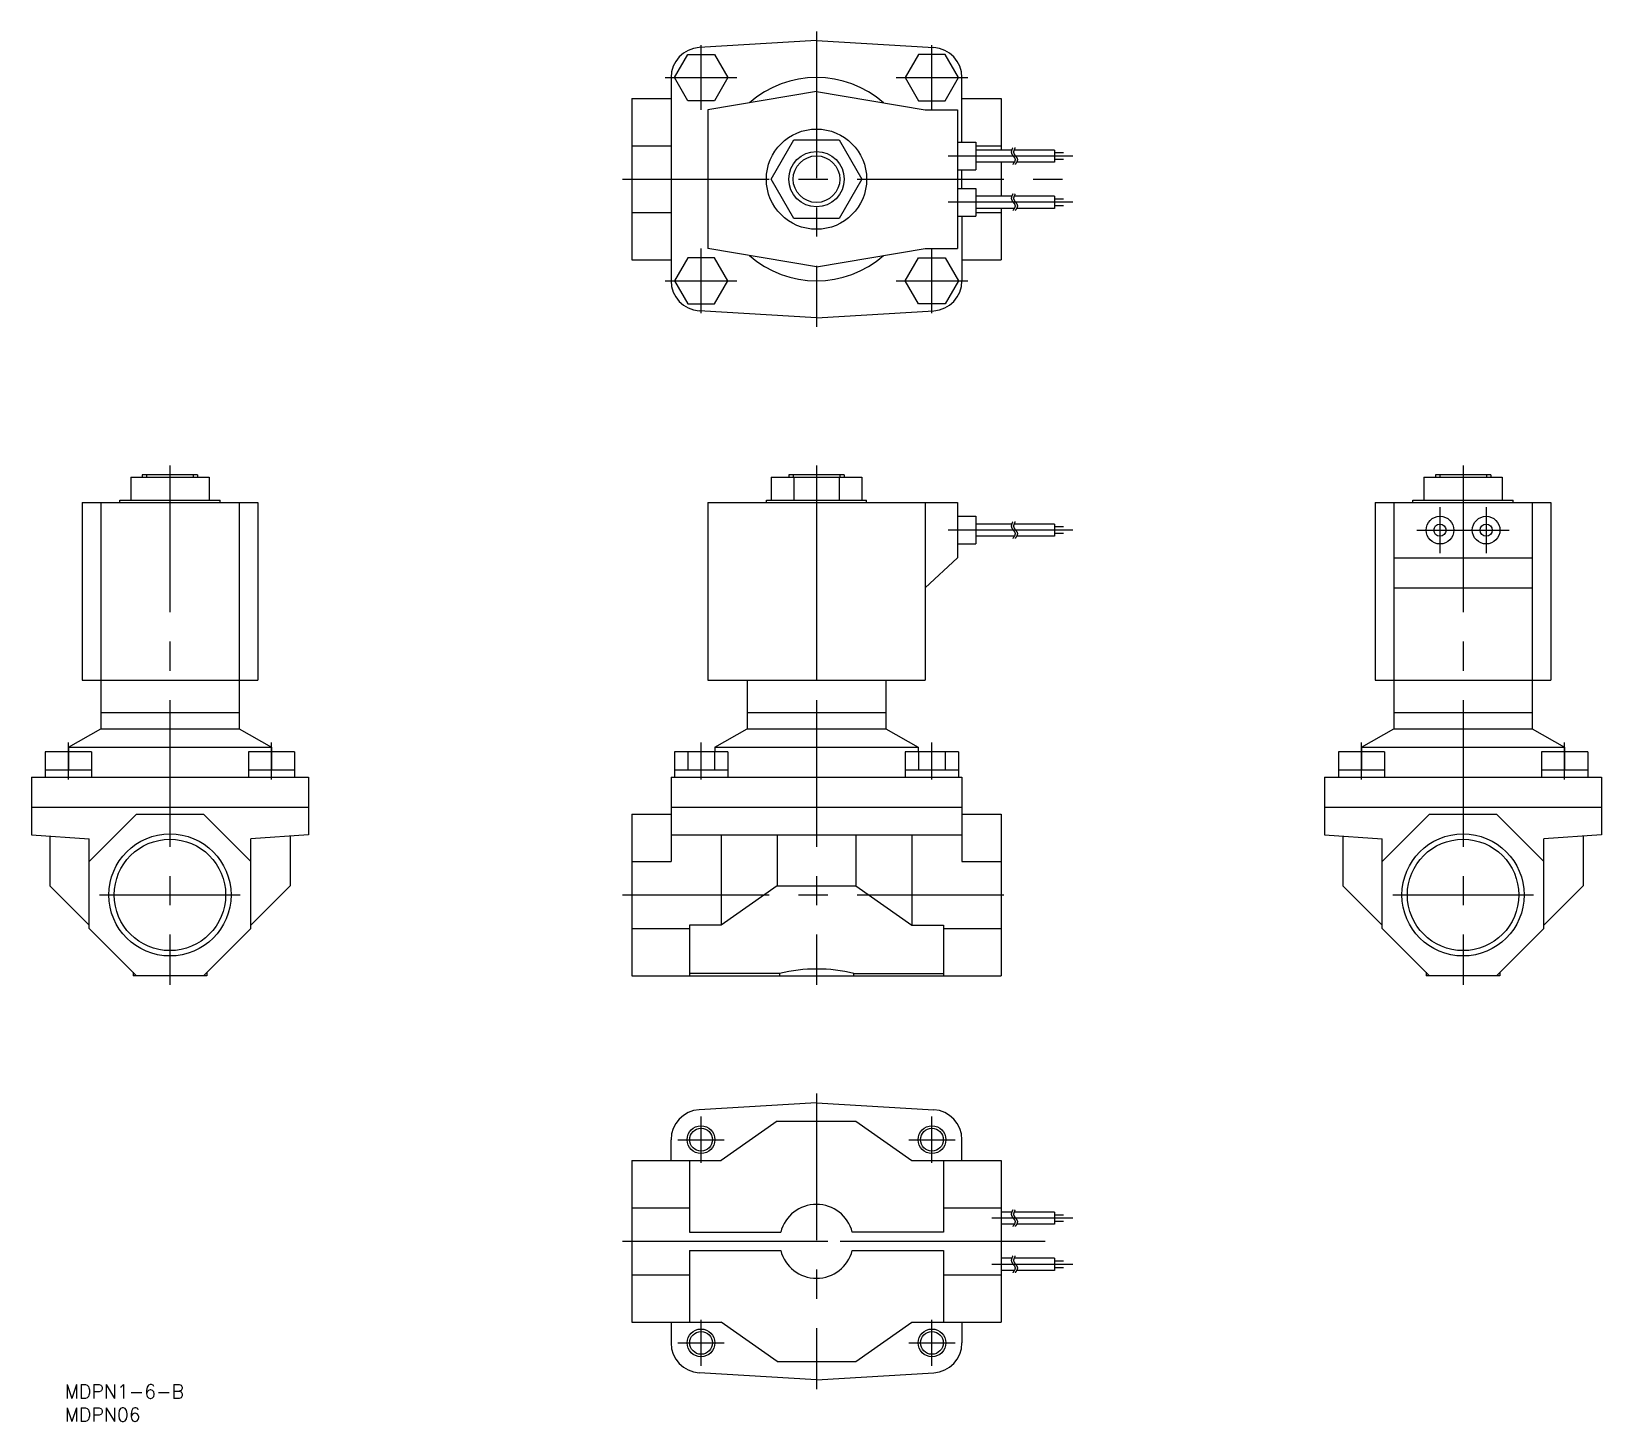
# Model space of a CAD drawing. Extents: x -310 to 30, y -114 to 187.
import ezdxf

# ---------------------------------------------------------------- set-up
doc = ezdxf.new("R2010")
doc.units = 0
doc.linetypes.add('CENTER', pattern=[50.8, 31.75, -6.35, 6.35, -6.35])
doc.layers.get('0').update_dxf_attribs({"linetype": 'CONTINUOUS'})
doc.layers.add('CENTER', color=1, linetype='CONTINUOUS')
doc.styles.get("Standard").update_dxf_attribs({"font": 'txt.shx', "height": 3, "bigfont": 'bigfont.shx'})

# ---------------------------------------------------------------- blocks, each defined once
blk = doc.blocks.new('*U2')
at = {"color": 7, "linetype": 'CONTINUOUS'}
blk.add_text('MDPN06', height=3, dxfattribs=at).set_placement((-302.8, -114.05))
blk = doc.blocks.new('*U3')
at = {"color": 7, "linetype": 'CONTINUOUS'}
blk.add_text('MDPN1-6-B', height=3, dxfattribs=at).set_placement((-302.8, -109.05))

msp = doc.modelspace()

# ---------------------------------------------------------------- linework, layer by layer
at = {"color": 7, "linetype": 'CONTINUOUS'}
for p, q in [((-140, 185), (-165.39, 183.49)), ((-140, 185), (-114.61, 183.49)), ((-170.77, 177), (-167.89, 182)), ((-167.89, 182), (-162.11, 182)), ((-162.11, 182), (-159.23, 177)), ((-117.89, 182), (-120.77, 177)), ((-112.11, 182), (-117.89, 182)), ((-109.23, 177), (-112.11, 182)), ((-171.5, 177), (-171.5, 133)), ((-167.89, 172), (-170.77, 177)), ((-159.23, 177), (-162.11, 172)), ((-120.77, 177), (-117.89, 172)), ((-112.11, 172), (-109.23, 177)), ((-108.5, 163), (-108.5, 177)), ((-140, 174), (-163.5, 170)), ((-140, 174), (-116.5, 170)), ((-180, 172.5), (-180, 137.5)), ((-180, 172.5), (-171.5, 172.5)), ((-162.11, 172), (-167.89, 172)), ((-163.5, 170), (-163.5, 140)), ((-117.89, 172), (-112.11, 172)), ((-116.5, 170), (-109.5, 170)), ((-109.5, 170), (-109.5, 140)), ((-108.5, 172.5), (-100, 172.5)), ((-100, 172.5), (-100, 161.31)), ((-149.81, 155), (-144.91, 163.5)), ((-144.91, 163.5), (-135.09, 163.5)), ((-135.09, 163.5), (-130.19, 155)), ((-180, 162.25), (-171.5, 162.25)), ((-109.5, 163), (-105.5, 163)), ((-105.5, 163), (-105.5, 157)), ((-105.5, 162.25), (-100, 162.25)), ((-97.73, 161.31), (-105.5, 161.31)), ((-88.5, 161.31), (-97.23, 161.31)), ((-88.5, 161.31), (-88.5, 158.68)), ((-88.5, 160.75), (-86.5, 160.75)), ((-109.5, 157), (-105.5, 157)), ((-108.5, 153), (-108.5, 157)), ((-97.17, 158.68), (-105.5, 158.68)), ((-100, 158.68), (-100, 151.31)), ((-88.5, 158.68), (-96.67, 158.68)), ((-86.5, 159.25), (-88.5, 159.25)), ((-144.91, 146.5), (-149.81, 155)), ((-130.19, 155), (-135.09, 146.5)), ((-109.5, 153), (-105.5, 153)), ((-105.5, 153), (-105.5, 147)), ((-97.73, 151.31), (-105.5, 151.31)), ((-88.5, 151.31), (-97.23, 151.31)), ((-88.5, 151.31), (-88.5, 148.68)), ((-88.5, 150.75), (-86.5, 150.75)), ((-180, 147.75), (-171.5, 147.75)), ((-135.09, 146.5), (-144.91, 146.5)), ((-109.5, 147), (-105.5, 147)), ((-108.5, 147), (-108.5, 133)), ((-97.17, 148.68), (-105.5, 148.68)), ((-105.5, 147.75), (-100, 147.75)), ((-100, 148.68), (-100, 137.5)), ((-88.5, 148.68), (-96.67, 148.68)), ((-86.5, 149.25), (-88.5, 149.25)), ((-140, 136), (-163.5, 140)), ((-140, 136), (-116.5, 140)), ((-116.5, 140), (-109.5, 140)), ((-180, 137.5), (-171.5, 137.5)), ((-167.89, 138), (-170.77, 133)), ((-162.11, 138), (-167.89, 138)), ((-159.23, 133), (-162.11, 138)), ((-120.77, 133), (-117.89, 138)), ((-117.89, 138), (-112.11, 138)), ((-112.11, 138), (-109.23, 133)), ((-108.5, 137.5), (-100, 137.5)), ((-170.77, 133), (-167.89, 128)), ((-162.11, 128), (-159.23, 133)), ((-117.89, 128), (-120.77, 133)), ((-109.23, 133), (-112.11, 128)), ((-167.89, 128), (-162.11, 128)), ((-140, 125), (-165.39, 126.51)), ((-140, 125), (-114.61, 126.51)), ((-112.11, 128), (-117.89, 128)), ((-288.5, 90.5), (-271.5, 90.5)), ((-288.5, 90.5), (-288.5, 85.5)), ((-274, 91), (-286, 91)), ((-286, 91), (-286, 90.5)), ((-280, 90.5), (-280, 85.5)), ((-274, 91), (-274, 90.5)), ((-271.5, 90.5), (-271.5, 85.5)), ((-149.81, 90.5), (-130.19, 90.5)), ((-149.81, 90.5), (-149.81, 85.5)), ((-134, 91), (-146, 91)), ((-146, 91), (-146, 90.5)), ((-144.91, 90.5), (-144.91, 85.5)), ((-135.09, 90.5), (-135.09, 85.5)), ((-134, 91), (-134, 90.5)), ((-130.19, 90.5), (-130.19, 85.5)), ((-8.5, 90.5), (8.5, 90.5)), ((-8.5, 90.5), (-8.5, 85.5)), ((6, 91), (-6, 91)), ((-6, 91), (-6, 90.5)), ((0, 90.5), (0, 85.5)), ((6, 91), (6, 90.5)), ((8.5, 90.5), (8.5, 85.5)), ((-299, 85), (-299, 46.5)), ((-299, 85), (-261, 85)), ((-295, 85), (-295, 46.5)), ((-290.85, 85.5), (-269.15, 85.5)), ((-290.85, 85), (-290.85, 85.5)), ((-269.15, 85), (-269.15, 85.5)), ((-265, 85), (-265, 46.5)), ((-261, 85), (-261, 46.5)), ((-163.5, 85), (-109.5, 85)), ((-163.5, 85), (-163.5, 46.5)), ((-150.85, 85.5), (-129.15, 85.5)), ((-150.85, 85), (-150.85, 85.5)), ((-140, 85), (-140, 46.5)), ((-129.15, 85), (-129.15, 85.5)), ((-116.5, 85), (-116.5, 46.5)), ((-109.5, 85), (-109.5, 73)), ((-19, 85), (-19, 46.5)), ((-19, 85), (19, 85)), ((-15, 85), (-15, 46.5)), ((-10.85, 85.5), (10.85, 85.5)), ((-10.85, 85), (-10.85, 85.5)), ((10.85, 85), (10.85, 85.5)), ((15, 85), (15, 46.5)), ((19, 85), (19, 46.5)), ((-109.5, 82), (-105.5, 82)), ((-105.5, 82), (-105.5, 76)), ((-97.73, 80.31), (-105.5, 80.31)), ((-88.5, 80.31), (-97.23, 80.31)), ((-88.5, 80.31), (-88.5, 77.68)), ((-88.5, 79.75), (-86.5, 79.75)), ((-86.5, 78.25), (-88.5, 78.25)), ((-109.5, 76), (-105.5, 76)), ((-97.17, 77.68), (-105.5, 77.68)), ((-88.5, 77.68), (-96.67, 77.68)), ((-109.5, 73), (-116.5, 66.5)), ((-15, 73), (15, 73)), ((-15, 66.5), (15, 66.5)), ((-299, 46.5), (-261, 46.5)), ((-295, 46.5), (-295, 36)), ((-265, 46.5), (-265, 36)), ((-163.5, 46.5), (-116.5, 46.5)), ((-155, 46.5), (-155, 36)), ((-125, 46.5), (-125, 36)), ((-19, 46.5), (19, 46.5)), ((-15, 46.5), (-15, 36)), ((15, 46.5), (15, 36)), ((-295, 39.5), (-265, 39.5)), ((-155, 39.5), (-125, 39.5)), ((-15, 39.5), (15, 39.5)), ((-302, 32), (-295, 36)), ((-295, 36), (-265, 36)), ((-265, 36), (-258, 32)), ((-162, 32), (-155, 36)), ((-155, 36), (-125, 36)), ((-125, 36), (-118, 32)), ((-22, 32), (-15, 36)), ((-15, 36), (15, 36)), ((15, 36), (22, 32)), ((-297, 31), (-307, 31)), ((-307, 31), (-307, 25.5)), ((-302, 32), (-258, 32)), ((-302, 32), (-302, 31)), ((-302, 31), (-302, 27)), ((-297, 31), (-297, 25.5)), ((-253, 31), (-263, 31)), ((-263, 31), (-263, 25.5)), ((-258, 32), (-258, 31)), ((-258, 31), (-258, 27)), ((-253, 31), (-253, 25.5)), ((-159.23, 31), (-170.77, 31)), ((-170.77, 31), (-170.77, 25.5)), ((-167.89, 31), (-167.89, 27)), ((-162.11, 31), (-162.11, 27)), ((-162, 32), (-118, 32)), ((-162, 32), (-162, 31)), ((-159.23, 31), (-159.23, 25.5)), ((-109.23, 31), (-120.77, 31)), ((-120.77, 31), (-120.77, 25.5)), ((-118, 32), (-118, 31)), ((-117.89, 31), (-117.89, 27)), ((-112.11, 31), (-112.11, 27)), ((-109.23, 31), (-109.23, 25.5)), ((-17, 31), (-27, 31)), ((-27, 31), (-27, 25.5)), ((-22, 32), (22, 32)), ((-22, 32), (-22, 31)), ((-22, 31), (-22, 27)), ((-17, 31), (-17, 25.5)), ((27, 31), (17, 31)), ((17, 31), (17, 25.5)), ((22, 32), (22, 31)), ((22, 31), (22, 27)), ((27, 31), (27, 25.5)), ((-310, 25.5), (-250, 25.5)), ((-310, 25.5), (-310, 13)), ((-297, 27), (-307, 27)), ((-253, 27), (-263, 27)), ((-250, 25.5), (-250, 13)), ((-171.5, 25.5), (-108.5, 25.5)), ((-171.5, 25.5), (-171.5, 7.25)), ((-159.23, 27), (-170.77, 27)), ((-109.23, 27), (-120.77, 27)), ((-108.5, 25.5), (-108.5, 7.25)), ((-30, 25.5), (30, 25.5)), ((-30, 25.5), (-30, 13)), ((-17, 27), (-27, 27)), ((27, 27), (17, 27)), ((30, 25.5), (30, 13)), ((-310, 19), (-250, 19)), ((-297.5, 7.25), (-287.25, 17.5)), ((-287.25, 17.5), (-272.75, 17.5)), ((-272.75, 17.5), (-262.5, 7.25)), ((-180, 17.5), (-180, -17.5)), ((-180, 17.5), (-171.5, 17.5)), ((-171.5, 19), (-108.5, 19)), ((-108.5, 17.5), (-100, 17.5)), ((-100, 17.5), (-100, -17.5)), ((-30, 19), (30, 19)), ((-17.5, 7.25), (-7.25, 17.5)), ((-7.25, 17.5), (7.25, 17.5)), ((7.25, 17.5), (17.5, 7.25)), ((-310, 13), (-297.5, 12.13)), ((-306, 12.72), (-306, 1.96)), ((-297.5, -7.25), (-297.5, 12.13)), ((-250, 13), (-262.5, 12.13)), ((-262.5, -7.25), (-262.5, 12.13)), ((-254, 12.72), (-254, 1.96)), ((-171.5, 13), (-108.5, 13)), ((-160.64, 13), (-160.64, -6.54)), ((-148.5, 13), (-148.5, 1.96)), ((-131.5, 13), (-131.5, 1.96)), ((-119.36, 13), (-119.36, -6.54)), ((-30, 13), (-17.5, 12.13)), ((-26, 12.72), (-26, 1.96)), ((-17.5, -7.25), (-17.5, 12.13)), ((30, 13), (17.5, 12.13)), ((17.5, -7.25), (17.5, 12.13)), ((26, 12.72), (26, 1.96)), ((-180, 7.25), (-171.5, 7.25)), ((-108.5, 7.25), (-100, 7.25)), ((-297.5, -6.54), (-306, 1.96)), ((-262.5, -6.54), (-254, 1.96)), ((-148.5, 1.96), (-160.64, -6.54)), ((-148.5, 1.96), (-131.5, 1.96)), ((-131.5, 1.96), (-119.36, -6.54)), ((-17.5, -6.54), (-26, 1.96)), ((17.5, -6.54), (26, 1.96)), ((-160.64, -6.54), (-167.5, -6.54)), ((-167.5, -6.54), (-167.5, -17.5)), ((-119.36, -6.54), (-112.5, -6.54)), ((-112.5, -6.54), (-112.5, -17.5)), ((-287.25, -17.5), (-297.5, -7.25)), ((-262.5, -7.25), (-272.75, -17.5)), ((-180, -7.25), (-167.5, -7.25)), ((-112.5, -7.25), (-100, -7.25)), ((-7.25, -17.5), (-17.5, -7.25)), ((17.5, -7.25), (7.25, -17.5)), ((-288, -16.75), (-288, -17.5)), ((-272, -16.75), (-272, -17.5)), ((-148, -17), (-167.5, -17)), ((-148, -17), (-148, -17.5)), ((-132, -17), (-112.5, -17)), ((-132, -17), (-132, -17.5)), ((-8, -16.75), (-8, -17.5)), ((8, -16.75), (8, -17.5)), ((-272, -17.5), (-288, -17.5)), ((-180, -17.5), (-100, -17.5)), ((8, -17.5), (-8, -17.5)), ((-140, -45), (-165.39, -46.51)), ((-140, -45), (-114.61, -46.51)), ((-148.5, -49), (-160.64, -57.5)), ((-148.5, -49), (-131.5, -49)), ((-131.5, -49), (-119.36, -57.5)), ((-171.5, -57.5), (-171.5, -53)), ((-108.5, -57.5), (-108.5, -53)), ((-180, -57.5), (-160.64, -57.5)), ((-180, -57.5), (-180, -92.5)), ((-167.5, -57.5), (-167.5, -73)), ((-119.36, -57.5), (-100, -57.5)), ((-112.5, -57.5), (-112.5, -73)), ((-100, -57.5), (-100, -92.5)), ((-180, -67.75), (-167.5, -67.75)), ((-112.5, -67.75), (-100, -67.75)), ((-97.73, -68.69), (-100, -68.69)), ((-97.17, -71.31), (-100, -71.31)), ((-88.5, -68.69), (-97.23, -68.69)), ((-88.5, -71.31), (-96.67, -71.31)), ((-88.5, -68.69), (-88.5, -71.31)), ((-88.5, -69.25), (-86.5, -69.25)), ((-86.5, -70.75), (-88.5, -70.75)), ((-167.5, -73), (-147.75, -73)), ((-112.5, -73), (-132.25, -73)), ((-167.5, -77), (-147.75, -77)), ((-167.5, -77), (-167.5, -92.5)), ((-132.25, -77), (-112.5, -77)), ((-112.5, -77), (-112.5, -92.5)), ((-97.73, -78.69), (-100, -78.69)), ((-97.17, -81.31), (-100, -81.31)), ((-88.5, -78.69), (-97.23, -78.69)), ((-88.5, -81.31), (-96.67, -81.31)), ((-88.5, -78.69), (-88.5, -81.31)), ((-88.5, -79.25), (-86.5, -79.25)), ((-86.5, -80.75), (-88.5, -80.75)), ((-180, -82.25), (-167.5, -82.25)), ((-112.5, -82.25), (-100, -82.25)), ((-180, -92.5), (-160.64, -92.5)), ((-171.5, -92.5), (-171.5, -97)), ((-148.5, -101), (-160.64, -92.5)), ((-131.5, -101), (-119.36, -92.5)), ((-119.36, -92.5), (-100, -92.5)), ((-108.5, -92.5), (-108.5, -97)), ((-148.5, -101), (-131.5, -101)), ((-140, -105), (-165.39, -103.49)), ((-140, -105), (-114.61, -103.49))]:
    msp.add_line(p, q, dxfattribs=at)
at = {"color": 3, "linetype": 'CONTINUOUS'}
for p, q in [((-285.05, 91), (-285.05, 90.5)), ((-274.95, 91), (-274.95, 90.5)), ((-145.05, 91), (-145.05, 90.5)), ((-134.95, 91), (-134.95, 90.5)), ((-5.05, 91), (-5.05, 90.5)), ((5.05, 91), (5.05, 90.5))]:
    msp.add_line(p, q, dxfattribs=at)
at = {"color": 3}
for points in [[(-97.5, 161.81, 0), (-97.51, 161.79, 0), (-97.52, 161.77, 0), (-97.53, 161.75, 0), (-97.54, 161.73, 0), (-97.55, 161.71, 0), (-97.56, 161.69, 0), (-97.57, 161.67, 0), (-97.58, 161.65, 0), (-97.59, 161.63, 0), (-97.6, 161.61, 0), (-97.61, 161.59, 0), (-97.62, 161.57, 0), (-97.63, 161.55, 0), (-97.64, 161.53, 0), (-97.65, 161.5, 0), (-97.66, 161.49, 0), (-97.67, 161.46, 0), (-97.68, 161.44, 0), (-97.68, 161.42, 0), (-97.69, 161.4, 0), (-97.7, 161.38, 0), (-97.71, 161.36, 0), (-97.72, 161.34, 0), (-97.72, 161.32, 0), (-97.73, 161.3, 0), (-97.74, 161.28, 0), (-97.75, 161.26, 0), (-97.75, 161.24, 0), (-97.76, 161.22, 0), (-97.77, 161.2, 0), (-97.77, 161.18, 0), (-97.78, 161.16, 0), (-97.78, 161.14, 0), (-97.79, 161.12, 0), (-97.79, 161.1, 0), (-97.8, 161.08, 0), (-97.8, 161.06, 0), (-97.8, 161.04, 0), (-97.81, 161.02, 0), (-97.81, 161, 0), (-97.81, 160.98, 0), (-97.82, 160.96, 0), (-97.82, 160.94, 0), (-97.82, 160.92, 0), (-97.82, 160.9, 0), (-97.82, 160.88, 0), (-97.82, 160.86, 0), (-97.82, 160.84, 0), (-97.82, 160.82, 0), (-97.82, 160.8, 0), (-97.82, 160.78, 0), (-97.81, 160.76, 0), (-97.81, 160.75, 0), (-97.81, 160.72, 0), (-97.81, 160.71, 0), (-97.8, 160.69, 0), (-97.8, 160.67, 0), (-97.79, 160.65, 0), (-97.79, 160.63, 0), (-97.78, 160.61, 0), (-97.77, 160.59, 0), (-97.77, 160.57, 0), (-97.76, 160.56, 0), (-97.75, 160.54, 0), (-97.74, 160.52, 0), (-97.73, 160.5, 0), (-97.72, 160.48, 0), (-97.72, 160.46, 0), (-97.71, 160.44, 0), (-97.7, 160.43, 0), (-97.69, 160.41, 0), (-97.67, 160.39, 0), (-97.66, 160.37, 0), (-97.65, 160.35, 0), (-97.64, 160.34, 0), (-97.63, 160.32, 0), (-97.62, 160.3, 0), (-97.6, 160.28, 0), (-97.59, 160.26, 0), (-97.58, 160.24, 0), (-97.57, 160.23, 0), (-97.55, 160.21, 0), (-97.54, 160.19, 0), (-97.53, 160.17, 0), (-97.51, 160.16, 0), (-97.5, 160.14, 0), (-97.49, 160.12, 0), (-97.47, 160.1, 0), (-97.46, 160.08, 0), (-97.45, 160.07, 0), (-97.43, 160.05, 0), (-97.42, 160.03, 0), (-97.4, 160.01, 0), (-97.39, 160, 0), (-97.38, 159.98, 0), (-97.36, 159.96, 0), (-97.35, 159.94, 0), (-97.33, 159.92, 0), (-97.32, 159.91, 0), (-97.31, 159.89, 0), (-97.29, 159.87, 0), (-97.28, 159.85, 0), (-97.27, 159.84, 0), (-97.25, 159.82, 0), (-97.24, 159.8, 0), (-97.23, 159.78, 0), (-97.22, 159.76, 0), (-97.2, 159.75, 0), (-97.19, 159.73, 0), (-97.18, 159.71, 0), (-97.17, 159.69, 0), (-97.16, 159.68, 0), (-97.15, 159.66, 0), (-97.14, 159.64, 0), (-97.13, 159.62, 0), (-97.12, 159.6, 0), (-97.11, 159.59, 0), (-97.1, 159.57, 0), (-97.09, 159.55, 0), (-97.08, 159.53, 0), (-97.07, 159.51, 0), (-97.06, 159.5, 0), (-97.06, 159.48, 0), (-97.05, 159.46, 0), (-97.04, 159.44, 0), (-97.04, 159.42, 0), (-97.03, 159.41, 0), (-97.03, 159.39, 0), (-97.02, 159.37, 0), (-97.02, 159.35, 0), (-97.01, 159.33, 0), (-97.01, 159.31, 0), (-97.01, 159.3, 0), (-97.01, 159.28, 0), (-97, 159.26, 0), (-97, 159.24, 0), (-97, 159.22, 0), (-97, 159.2, 0), (-97, 159.19, 0), (-97.01, 159.17, 0), (-97.01, 159.15, 0), (-97.01, 159.13, 0), (-97.01, 159.11, 0), (-97.02, 159.09, 0), (-97.02, 159.07, 0), (-97.02, 159.05, 0), (-97.03, 159.03, 0), (-97.03, 159.02, 0), (-97.04, 159, 0), (-97.04, 158.98, 0), (-97.05, 158.96, 0), (-97.06, 158.94, 0), (-97.06, 158.92, 0), (-97.07, 158.9, 0), (-97.08, 158.88, 0), (-97.08, 158.86, 0), (-97.09, 158.84, 0), (-97.1, 158.83, 0), (-97.11, 158.81, 0), (-97.12, 158.79, 0), (-97.13, 158.77, 0), (-97.14, 158.75, 0), (-97.15, 158.73, 0), (-97.16, 158.71, 0), (-97.17, 158.69, 0), (-97.18, 158.67, 0), (-97.19, 158.65, 0), (-97.2, 158.63, 0), (-97.21, 158.61, 0), (-97.22, 158.59, 0), (-97.24, 158.57, 0), (-97.25, 158.56, 0), (-97.26, 158.54, 0), (-97.27, 158.52, 0), (-97.29, 158.5, 0), (-97.3, 158.48, 0), (-97.31, 158.46, 0), (-97.32, 158.44, 0), (-97.34, 158.42, 0), (-97.35, 158.4, 0), (-97.36, 158.38, 0), (-97.38, 158.36, 0), (-97.39, 158.34, 0), (-97.4, 158.32, 0), (-97.42, 158.3, 0), (-97.43, 158.28, 0), (-97.44, 158.26, 0), (-97.46, 158.24, 0), (-97.47, 158.22, 0), (-97.49, 158.21, 0), (-97.5, 158.19, 0)], [(-97, 161.81, 0), (-97.01, 161.79, 0), (-97.02, 161.77, 0), (-97.03, 161.75, 0), (-97.04, 161.73, 0), (-97.05, 161.71, 0), (-97.06, 161.69, 0), (-97.07, 161.67, 0), (-97.08, 161.65, 0), (-97.09, 161.63, 0), (-97.1, 161.61, 0), (-97.11, 161.59, 0), (-97.12, 161.57, 0), (-97.13, 161.55, 0), (-97.14, 161.53, 0), (-97.15, 161.5, 0), (-97.16, 161.49, 0), (-97.17, 161.46, 0), (-97.18, 161.44, 0), (-97.18, 161.42, 0), (-97.19, 161.4, 0), (-97.2, 161.38, 0), (-97.21, 161.36, 0), (-97.22, 161.34, 0), (-97.22, 161.32, 0), (-97.23, 161.3, 0), (-97.24, 161.28, 0), (-97.25, 161.26, 0), (-97.25, 161.24, 0), (-97.26, 161.22, 0), (-97.27, 161.2, 0), (-97.27, 161.18, 0), (-97.28, 161.16, 0), (-97.28, 161.14, 0), (-97.29, 161.12, 0), (-97.29, 161.1, 0), (-97.3, 161.08, 0), (-97.3, 161.06, 0), (-97.3, 161.04, 0), (-97.31, 161.02, 0), (-97.31, 161, 0), (-97.31, 160.98, 0), (-97.32, 160.96, 0), (-97.32, 160.94, 0), (-97.32, 160.92, 0), (-97.32, 160.9, 0), (-97.32, 160.88, 0), (-97.32, 160.86, 0), (-97.32, 160.84, 0), (-97.32, 160.82, 0), (-97.32, 160.8, 0), (-97.32, 160.78, 0), (-97.31, 160.76, 0), (-97.31, 160.75, 0), (-97.31, 160.72, 0), (-97.31, 160.71, 0), (-97.3, 160.69, 0), (-97.3, 160.67, 0), (-97.29, 160.65, 0), (-97.29, 160.63, 0), (-97.28, 160.61, 0), (-97.27, 160.59, 0), (-97.27, 160.57, 0), (-97.26, 160.56, 0), (-97.25, 160.54, 0), (-97.24, 160.52, 0), (-97.23, 160.5, 0), (-97.22, 160.48, 0), (-97.22, 160.46, 0), (-97.21, 160.44, 0), (-97.2, 160.43, 0), (-97.19, 160.41, 0), (-97.17, 160.39, 0), (-97.16, 160.37, 0), (-97.15, 160.35, 0), (-97.14, 160.34, 0), (-97.13, 160.32, 0), (-97.12, 160.3, 0), (-97.1, 160.28, 0), (-97.09, 160.26, 0), (-97.08, 160.24, 0), (-97.07, 160.23, 0), (-97.05, 160.21, 0), (-97.04, 160.19, 0), (-97.03, 160.17, 0), (-97.01, 160.16, 0), (-97, 160.14, 0), (-96.99, 160.12, 0), (-96.97, 160.1, 0), (-96.96, 160.08, 0), (-96.95, 160.07, 0), (-96.93, 160.05, 0), (-96.92, 160.03, 0), (-96.9, 160.01, 0), (-96.89, 160, 0), (-96.88, 159.98, 0), (-96.86, 159.96, 0), (-96.85, 159.94, 0), (-96.83, 159.92, 0), (-96.82, 159.91, 0), (-96.81, 159.89, 0), (-96.79, 159.87, 0), (-96.78, 159.85, 0), (-96.77, 159.84, 0), (-96.75, 159.82, 0), (-96.74, 159.8, 0), (-96.73, 159.78, 0), (-96.72, 159.76, 0), (-96.7, 159.75, 0), (-96.69, 159.73, 0), (-96.68, 159.71, 0), (-96.67, 159.69, 0), (-96.66, 159.68, 0), (-96.65, 159.66, 0), (-96.64, 159.64, 0), (-96.63, 159.62, 0), (-96.62, 159.6, 0), (-96.61, 159.59, 0), (-96.6, 159.57, 0), (-96.59, 159.55, 0), (-96.58, 159.53, 0), (-96.57, 159.51, 0), (-96.56, 159.5, 0), (-96.56, 159.48, 0), (-96.55, 159.46, 0), (-96.54, 159.44, 0), (-96.54, 159.42, 0), (-96.53, 159.41, 0), (-96.53, 159.39, 0), (-96.52, 159.37, 0), (-96.52, 159.35, 0), (-96.51, 159.33, 0), (-96.51, 159.31, 0), (-96.51, 159.3, 0), (-96.51, 159.28, 0), (-96.5, 159.26, 0), (-96.5, 159.24, 0), (-96.5, 159.22, 0), (-96.5, 159.2, 0), (-96.5, 159.19, 0), (-96.51, 159.17, 0), (-96.51, 159.15, 0), (-96.51, 159.13, 0), (-96.51, 159.11, 0), (-96.52, 159.09, 0), (-96.52, 159.07, 0), (-96.52, 159.05, 0), (-96.53, 159.03, 0), (-96.53, 159.02, 0), (-96.54, 159, 0), (-96.54, 158.98, 0), (-96.55, 158.96, 0), (-96.56, 158.94, 0), (-96.56, 158.92, 0), (-96.57, 158.9, 0), (-96.58, 158.88, 0), (-96.58, 158.86, 0), (-96.59, 158.84, 0), (-96.6, 158.83, 0), (-96.61, 158.81, 0), (-96.62, 158.79, 0), (-96.63, 158.77, 0), (-96.64, 158.75, 0), (-96.65, 158.73, 0), (-96.66, 158.71, 0), (-96.67, 158.69, 0), (-96.68, 158.67, 0), (-96.69, 158.65, 0), (-96.7, 158.63, 0), (-96.71, 158.61, 0), (-96.72, 158.59, 0), (-96.74, 158.57, 0), (-96.75, 158.56, 0), (-96.76, 158.54, 0), (-96.77, 158.52, 0), (-96.79, 158.5, 0), (-96.8, 158.48, 0), (-96.81, 158.46, 0), (-96.82, 158.44, 0), (-96.84, 158.42, 0), (-96.85, 158.4, 0), (-96.86, 158.38, 0), (-96.88, 158.36, 0), (-96.89, 158.34, 0), (-96.9, 158.32, 0), (-96.92, 158.3, 0), (-96.93, 158.28, 0), (-96.94, 158.26, 0), (-96.96, 158.24, 0), (-96.97, 158.22, 0), (-96.99, 158.21, 0), (-97, 158.19, 0)], [(-97.5, 151.81, 0), (-97.51, 151.79, 0), (-97.52, 151.77, 0), (-97.53, 151.75, 0), (-97.54, 151.73, 0), (-97.55, 151.71, 0), (-97.56, 151.69, 0), (-97.57, 151.67, 0), (-97.58, 151.65, 0), (-97.59, 151.63, 0), (-97.6, 151.61, 0), (-97.61, 151.59, 0), (-97.62, 151.57, 0), (-97.63, 151.55, 0), (-97.64, 151.53, 0), (-97.65, 151.5, 0), (-97.66, 151.49, 0), (-97.67, 151.46, 0), (-97.68, 151.44, 0), (-97.68, 151.42, 0), (-97.69, 151.4, 0), (-97.7, 151.38, 0), (-97.71, 151.36, 0), (-97.72, 151.34, 0), (-97.72, 151.32, 0), (-97.73, 151.3, 0), (-97.74, 151.28, 0), (-97.75, 151.26, 0), (-97.75, 151.24, 0), (-97.76, 151.22, 0), (-97.77, 151.2, 0), (-97.77, 151.18, 0), (-97.78, 151.16, 0), (-97.78, 151.14, 0), (-97.79, 151.12, 0), (-97.79, 151.1, 0), (-97.8, 151.08, 0), (-97.8, 151.06, 0), (-97.8, 151.04, 0), (-97.81, 151.02, 0), (-97.81, 151, 0), (-97.81, 150.98, 0), (-97.82, 150.96, 0), (-97.82, 150.94, 0), (-97.82, 150.92, 0), (-97.82, 150.9, 0), (-97.82, 150.88, 0), (-97.82, 150.86, 0), (-97.82, 150.84, 0), (-97.82, 150.82, 0), (-97.82, 150.8, 0), (-97.82, 150.78, 0), (-97.81, 150.76, 0), (-97.81, 150.75, 0), (-97.81, 150.72, 0), (-97.81, 150.71, 0), (-97.8, 150.69, 0), (-97.8, 150.67, 0), (-97.79, 150.65, 0), (-97.79, 150.63, 0), (-97.78, 150.61, 0), (-97.77, 150.59, 0), (-97.77, 150.57, 0), (-97.76, 150.56, 0), (-97.75, 150.54, 0), (-97.74, 150.52, 0), (-97.73, 150.5, 0), (-97.72, 150.48, 0), (-97.72, 150.46, 0), (-97.71, 150.44, 0), (-97.7, 150.43, 0), (-97.69, 150.41, 0), (-97.67, 150.39, 0), (-97.66, 150.37, 0), (-97.65, 150.35, 0), (-97.64, 150.34, 0), (-97.63, 150.32, 0), (-97.62, 150.3, 0), (-97.6, 150.28, 0), (-97.59, 150.26, 0), (-97.58, 150.24, 0), (-97.57, 150.23, 0), (-97.55, 150.21, 0), (-97.54, 150.19, 0), (-97.53, 150.17, 0), (-97.51, 150.16, 0), (-97.5, 150.14, 0), (-97.49, 150.12, 0), (-97.47, 150.1, 0), (-97.46, 150.08, 0), (-97.45, 150.07, 0), (-97.43, 150.05, 0), (-97.42, 150.03, 0), (-97.4, 150.01, 0), (-97.39, 150, 0), (-97.38, 149.98, 0), (-97.36, 149.96, 0), (-97.35, 149.94, 0), (-97.33, 149.92, 0), (-97.32, 149.91, 0), (-97.31, 149.89, 0), (-97.29, 149.87, 0), (-97.28, 149.85, 0), (-97.27, 149.84, 0), (-97.25, 149.82, 0), (-97.24, 149.8, 0), (-97.23, 149.78, 0), (-97.22, 149.76, 0), (-97.2, 149.75, 0), (-97.19, 149.73, 0), (-97.18, 149.71, 0), (-97.17, 149.69, 0), (-97.16, 149.68, 0), (-97.15, 149.66, 0), (-97.14, 149.64, 0), (-97.13, 149.62, 0), (-97.12, 149.6, 0), (-97.11, 149.59, 0), (-97.1, 149.57, 0), (-97.09, 149.55, 0), (-97.08, 149.53, 0), (-97.07, 149.51, 0), (-97.06, 149.5, 0), (-97.06, 149.48, 0), (-97.05, 149.46, 0), (-97.04, 149.44, 0), (-97.04, 149.42, 0), (-97.03, 149.41, 0), (-97.03, 149.39, 0), (-97.02, 149.37, 0), (-97.02, 149.35, 0), (-97.01, 149.33, 0), (-97.01, 149.31, 0), (-97.01, 149.3, 0), (-97.01, 149.28, 0), (-97, 149.26, 0), (-97, 149.24, 0), (-97, 149.22, 0), (-97, 149.2, 0), (-97, 149.19, 0), (-97.01, 149.17, 0), (-97.01, 149.15, 0), (-97.01, 149.13, 0), (-97.01, 149.11, 0), (-97.02, 149.09, 0), (-97.02, 149.07, 0), (-97.02, 149.05, 0), (-97.03, 149.03, 0), (-97.03, 149.02, 0), (-97.04, 149, 0), (-97.04, 148.98, 0), (-97.05, 148.96, 0), (-97.06, 148.94, 0), (-97.06, 148.92, 0), (-97.07, 148.9, 0), (-97.08, 148.88, 0), (-97.08, 148.86, 0), (-97.09, 148.84, 0), (-97.1, 148.83, 0), (-97.11, 148.81, 0), (-97.12, 148.79, 0), (-97.13, 148.77, 0), (-97.14, 148.75, 0), (-97.15, 148.73, 0), (-97.16, 148.71, 0), (-97.17, 148.69, 0), (-97.18, 148.67, 0), (-97.19, 148.65, 0), (-97.2, 148.63, 0), (-97.21, 148.61, 0), (-97.22, 148.59, 0), (-97.24, 148.57, 0), (-97.25, 148.56, 0), (-97.26, 148.54, 0), (-97.27, 148.52, 0), (-97.29, 148.5, 0), (-97.3, 148.48, 0), (-97.31, 148.46, 0), (-97.32, 148.44, 0), (-97.34, 148.42, 0), (-97.35, 148.4, 0), (-97.36, 148.38, 0), (-97.38, 148.36, 0), (-97.39, 148.34, 0), (-97.4, 148.32, 0), (-97.42, 148.3, 0), (-97.43, 148.28, 0), (-97.44, 148.26, 0), (-97.46, 148.24, 0), (-97.47, 148.22, 0), (-97.49, 148.21, 0), (-97.5, 148.19, 0)], [(-97, 151.81, 0), (-97.01, 151.79, 0), (-97.02, 151.77, 0), (-97.03, 151.75, 0), (-97.04, 151.73, 0), (-97.05, 151.71, 0), (-97.06, 151.69, 0), (-97.07, 151.67, 0), (-97.08, 151.65, 0), (-97.09, 151.63, 0), (-97.1, 151.61, 0), (-97.11, 151.59, 0), (-97.12, 151.57, 0), (-97.13, 151.55, 0), (-97.14, 151.53, 0), (-97.15, 151.5, 0), (-97.16, 151.49, 0), (-97.17, 151.46, 0), (-97.18, 151.44, 0), (-97.18, 151.42, 0), (-97.19, 151.4, 0), (-97.2, 151.38, 0), (-97.21, 151.36, 0), (-97.22, 151.34, 0), (-97.22, 151.32, 0), (-97.23, 151.3, 0), (-97.24, 151.28, 0), (-97.25, 151.26, 0), (-97.25, 151.24, 0), (-97.26, 151.22, 0), (-97.27, 151.2, 0), (-97.27, 151.18, 0), (-97.28, 151.16, 0), (-97.28, 151.14, 0), (-97.29, 151.12, 0), (-97.29, 151.1, 0), (-97.3, 151.08, 0), (-97.3, 151.06, 0), (-97.3, 151.04, 0), (-97.31, 151.02, 0), (-97.31, 151, 0), (-97.31, 150.98, 0), (-97.32, 150.96, 0), (-97.32, 150.94, 0), (-97.32, 150.92, 0), (-97.32, 150.9, 0), (-97.32, 150.88, 0), (-97.32, 150.86, 0), (-97.32, 150.84, 0), (-97.32, 150.82, 0), (-97.32, 150.8, 0), (-97.32, 150.78, 0), (-97.31, 150.76, 0), (-97.31, 150.75, 0), (-97.31, 150.72, 0), (-97.31, 150.71, 0), (-97.3, 150.69, 0), (-97.3, 150.67, 0), (-97.29, 150.65, 0), (-97.29, 150.63, 0), (-97.28, 150.61, 0), (-97.27, 150.59, 0), (-97.27, 150.57, 0), (-97.26, 150.56, 0), (-97.25, 150.54, 0), (-97.24, 150.52, 0), (-97.23, 150.5, 0), (-97.22, 150.48, 0), (-97.22, 150.46, 0), (-97.21, 150.44, 0), (-97.2, 150.43, 0), (-97.19, 150.41, 0), (-97.17, 150.39, 0), (-97.16, 150.37, 0), (-97.15, 150.35, 0), (-97.14, 150.34, 0), (-97.13, 150.32, 0), (-97.12, 150.3, 0), (-97.1, 150.28, 0), (-97.09, 150.26, 0), (-97.08, 150.24, 0), (-97.07, 150.23, 0), (-97.05, 150.21, 0), (-97.04, 150.19, 0), (-97.03, 150.17, 0), (-97.01, 150.16, 0), (-97, 150.14, 0), (-96.99, 150.12, 0), (-96.97, 150.1, 0), (-96.96, 150.08, 0), (-96.95, 150.07, 0), (-96.93, 150.05, 0), (-96.92, 150.03, 0), (-96.9, 150.01, 0), (-96.89, 150, 0), (-96.88, 149.98, 0), (-96.86, 149.96, 0), (-96.85, 149.94, 0), (-96.83, 149.92, 0), (-96.82, 149.91, 0), (-96.81, 149.89, 0), (-96.79, 149.87, 0), (-96.78, 149.85, 0), (-96.77, 149.84, 0), (-96.75, 149.82, 0), (-96.74, 149.8, 0), (-96.73, 149.78, 0), (-96.72, 149.76, 0), (-96.7, 149.75, 0), (-96.69, 149.73, 0), (-96.68, 149.71, 0), (-96.67, 149.69, 0), (-96.66, 149.68, 0), (-96.65, 149.66, 0), (-96.64, 149.64, 0), (-96.63, 149.62, 0), (-96.62, 149.6, 0), (-96.61, 149.59, 0), (-96.6, 149.57, 0), (-96.59, 149.55, 0), (-96.58, 149.53, 0), (-96.57, 149.51, 0), (-96.56, 149.5, 0), (-96.56, 149.48, 0), (-96.55, 149.46, 0), (-96.54, 149.44, 0), (-96.54, 149.42, 0), (-96.53, 149.41, 0), (-96.53, 149.39, 0), (-96.52, 149.37, 0), (-96.52, 149.35, 0), (-96.51, 149.33, 0), (-96.51, 149.31, 0), (-96.51, 149.3, 0), (-96.51, 149.28, 0), (-96.5, 149.26, 0), (-96.5, 149.24, 0), (-96.5, 149.22, 0), (-96.5, 149.2, 0), (-96.5, 149.19, 0), (-96.51, 149.17, 0), (-96.51, 149.15, 0), (-96.51, 149.13, 0), (-96.51, 149.11, 0), (-96.52, 149.09, 0), (-96.52, 149.07, 0), (-96.52, 149.05, 0), (-96.53, 149.03, 0), (-96.53, 149.02, 0), (-96.54, 149, 0), (-96.54, 148.98, 0), (-96.55, 148.96, 0), (-96.56, 148.94, 0), (-96.56, 148.92, 0), (-96.57, 148.9, 0), (-96.58, 148.88, 0), (-96.58, 148.86, 0), (-96.59, 148.84, 0), (-96.6, 148.83, 0), (-96.61, 148.81, 0), (-96.62, 148.79, 0), (-96.63, 148.77, 0), (-96.64, 148.75, 0), (-96.65, 148.73, 0), (-96.66, 148.71, 0), (-96.67, 148.69, 0), (-96.68, 148.67, 0), (-96.69, 148.65, 0), (-96.7, 148.63, 0), (-96.71, 148.61, 0), (-96.72, 148.59, 0), (-96.74, 148.57, 0), (-96.75, 148.56, 0), (-96.76, 148.54, 0), (-96.77, 148.52, 0), (-96.79, 148.5, 0), (-96.8, 148.48, 0), (-96.81, 148.46, 0), (-96.82, 148.44, 0), (-96.84, 148.42, 0), (-96.85, 148.4, 0), (-96.86, 148.38, 0), (-96.88, 148.36, 0), (-96.89, 148.34, 0), (-96.9, 148.32, 0), (-96.92, 148.3, 0), (-96.93, 148.28, 0), (-96.94, 148.26, 0), (-96.96, 148.24, 0), (-96.97, 148.22, 0), (-96.99, 148.21, 0), (-97, 148.19, 0)], [(-97.5, 80.81, 0), (-97.51, 80.79, 0), (-97.52, 80.77, 0), (-97.53, 80.75, 0), (-97.54, 80.73, 0), (-97.55, 80.71, 0), (-97.56, 80.69, 0), (-97.57, 80.67, 0), (-97.58, 80.65, 0), (-97.59, 80.63, 0), (-97.6, 80.61, 0), (-97.61, 80.59, 0), (-97.62, 80.57, 0), (-97.63, 80.55, 0), (-97.64, 80.53, 0), (-97.65, 80.51, 0), (-97.66, 80.48, 0), (-97.67, 80.46, 0), (-97.68, 80.44, 0), (-97.68, 80.42, 0), (-97.69, 80.4, 0), (-97.7, 80.38, 0), (-97.71, 80.36, 0), (-97.72, 80.34, 0), (-97.72, 80.32, 0), (-97.73, 80.3, 0), (-97.74, 80.28, 0), (-97.75, 80.26, 0), (-97.75, 80.24, 0), (-97.76, 80.22, 0), (-97.77, 80.2, 0), (-97.77, 80.18, 0), (-97.78, 80.16, 0), (-97.78, 80.14, 0), (-97.79, 80.12, 0), (-97.79, 80.1, 0), (-97.8, 80.08, 0), (-97.8, 80.06, 0), (-97.8, 80.04, 0), (-97.81, 80.02, 0), (-97.81, 80, 0), (-97.81, 79.98, 0), (-97.82, 79.96, 0), (-97.82, 79.94, 0), (-97.82, 79.92, 0), (-97.82, 79.9, 0), (-97.82, 79.88, 0), (-97.82, 79.86, 0), (-97.82, 79.84, 0), (-97.82, 79.82, 0), (-97.82, 79.8, 0), (-97.82, 79.78, 0), (-97.81, 79.76, 0), (-97.81, 79.74, 0), (-97.81, 79.73, 0), (-97.81, 79.71, 0), (-97.8, 79.69, 0), (-97.8, 79.67, 0), (-97.79, 79.65, 0), (-97.79, 79.63, 0), (-97.78, 79.61, 0), (-97.77, 79.59, 0), (-97.77, 79.57, 0), (-97.76, 79.56, 0), (-97.75, 79.54, 0), (-97.74, 79.52, 0), (-97.73, 79.5, 0), (-97.72, 79.48, 0), (-97.72, 79.46, 0), (-97.71, 79.44, 0), (-97.7, 79.43, 0), (-97.69, 79.41, 0), (-97.67, 79.39, 0), (-97.66, 79.37, 0), (-97.65, 79.35, 0), (-97.64, 79.33, 0), (-97.63, 79.32, 0), (-97.62, 79.3, 0), (-97.6, 79.28, 0), (-97.59, 79.26, 0), (-97.58, 79.24, 0), (-97.57, 79.23, 0), (-97.55, 79.21, 0), (-97.54, 79.19, 0), (-97.53, 79.17, 0), (-97.51, 79.15, 0), (-97.5, 79.14, 0), (-97.49, 79.12, 0), (-97.47, 79.1, 0), (-97.46, 79.08, 0), (-97.45, 79.07, 0), (-97.43, 79.05, 0), (-97.42, 79.03, 0), (-97.4, 79.01, 0), (-97.39, 78.99, 0), (-97.38, 78.98, 0), (-97.36, 78.96, 0), (-97.35, 78.94, 0), (-97.33, 78.92, 0), (-97.32, 78.91, 0), (-97.31, 78.89, 0), (-97.29, 78.87, 0), (-97.28, 78.85, 0), (-97.27, 78.84, 0), (-97.25, 78.82, 0), (-97.24, 78.8, 0), (-97.23, 78.78, 0), (-97.22, 78.76, 0), (-97.2, 78.75, 0), (-97.19, 78.73, 0), (-97.18, 78.71, 0), (-97.17, 78.69, 0), (-97.16, 78.68, 0), (-97.15, 78.66, 0), (-97.14, 78.64, 0), (-97.13, 78.62, 0), (-97.12, 78.6, 0), (-97.11, 78.59, 0), (-97.1, 78.57, 0), (-97.09, 78.55, 0), (-97.08, 78.53, 0), (-97.07, 78.51, 0), (-97.06, 78.5, 0), (-97.06, 78.48, 0), (-97.05, 78.46, 0), (-97.04, 78.44, 0), (-97.04, 78.42, 0), (-97.03, 78.41, 0), (-97.03, 78.39, 0), (-97.02, 78.37, 0), (-97.02, 78.35, 0), (-97.01, 78.33, 0), (-97.01, 78.31, 0), (-97.01, 78.3, 0), (-97.01, 78.28, 0), (-97, 78.26, 0), (-97, 78.24, 0), (-97, 78.22, 0), (-97, 78.2, 0), (-97, 78.19, 0), (-97.01, 78.17, 0), (-97.01, 78.15, 0), (-97.01, 78.13, 0), (-97.01, 78.11, 0), (-97.02, 78.09, 0), (-97.02, 78.07, 0), (-97.02, 78.05, 0), (-97.03, 78.04, 0), (-97.03, 78.02, 0), (-97.04, 78, 0), (-97.04, 77.98, 0), (-97.05, 77.96, 0), (-97.06, 77.94, 0), (-97.06, 77.92, 0), (-97.07, 77.9, 0), (-97.08, 77.88, 0), (-97.08, 77.86, 0), (-97.09, 77.85, 0), (-97.1, 77.83, 0), (-97.11, 77.81, 0), (-97.12, 77.79, 0), (-97.13, 77.77, 0), (-97.14, 77.75, 0), (-97.15, 77.73, 0), (-97.16, 77.71, 0), (-97.17, 77.69, 0), (-97.18, 77.67, 0), (-97.19, 77.65, 0), (-97.2, 77.63, 0), (-97.21, 77.61, 0), (-97.22, 77.59, 0), (-97.24, 77.58, 0), (-97.25, 77.56, 0), (-97.26, 77.54, 0), (-97.27, 77.52, 0), (-97.29, 77.5, 0), (-97.3, 77.48, 0), (-97.31, 77.46, 0), (-97.32, 77.44, 0), (-97.34, 77.42, 0), (-97.35, 77.4, 0), (-97.36, 77.38, 0), (-97.38, 77.36, 0), (-97.39, 77.34, 0), (-97.4, 77.32, 0), (-97.42, 77.3, 0), (-97.43, 77.28, 0), (-97.44, 77.26, 0), (-97.46, 77.24, 0), (-97.47, 77.22, 0), (-97.49, 77.2, 0), (-97.5, 77.19, 0)], [(-97, 80.81, 0), (-97.01, 80.79, 0), (-97.02, 80.77, 0), (-97.03, 80.75, 0), (-97.04, 80.73, 0), (-97.05, 80.71, 0), (-97.06, 80.69, 0), (-97.07, 80.67, 0), (-97.08, 80.65, 0), (-97.09, 80.63, 0), (-97.1, 80.61, 0), (-97.11, 80.59, 0), (-97.12, 80.57, 0), (-97.13, 80.55, 0), (-97.14, 80.53, 0), (-97.15, 80.51, 0), (-97.16, 80.48, 0), (-97.17, 80.46, 0), (-97.18, 80.44, 0), (-97.18, 80.42, 0), (-97.19, 80.4, 0), (-97.2, 80.38, 0), (-97.21, 80.36, 0), (-97.22, 80.34, 0), (-97.22, 80.32, 0), (-97.23, 80.3, 0), (-97.24, 80.28, 0), (-97.25, 80.26, 0), (-97.25, 80.24, 0), (-97.26, 80.22, 0), (-97.27, 80.2, 0), (-97.27, 80.18, 0), (-97.28, 80.16, 0), (-97.28, 80.14, 0), (-97.29, 80.12, 0), (-97.29, 80.1, 0), (-97.3, 80.08, 0), (-97.3, 80.06, 0), (-97.3, 80.04, 0), (-97.31, 80.02, 0), (-97.31, 80, 0), (-97.31, 79.98, 0), (-97.32, 79.96, 0), (-97.32, 79.94, 0), (-97.32, 79.92, 0), (-97.32, 79.9, 0), (-97.32, 79.88, 0), (-97.32, 79.86, 0), (-97.32, 79.84, 0), (-97.32, 79.82, 0), (-97.32, 79.8, 0), (-97.32, 79.78, 0), (-97.31, 79.76, 0), (-97.31, 79.74, 0), (-97.31, 79.73, 0), (-97.31, 79.71, 0), (-97.3, 79.69, 0), (-97.3, 79.67, 0), (-97.29, 79.65, 0), (-97.29, 79.63, 0), (-97.28, 79.61, 0), (-97.27, 79.59, 0), (-97.27, 79.57, 0), (-97.26, 79.56, 0), (-97.25, 79.54, 0), (-97.24, 79.52, 0), (-97.23, 79.5, 0), (-97.22, 79.48, 0), (-97.22, 79.46, 0), (-97.21, 79.44, 0), (-97.2, 79.43, 0), (-97.19, 79.41, 0), (-97.17, 79.39, 0), (-97.16, 79.37, 0), (-97.15, 79.35, 0), (-97.14, 79.33, 0), (-97.13, 79.32, 0), (-97.12, 79.3, 0), (-97.1, 79.28, 0), (-97.09, 79.26, 0), (-97.08, 79.24, 0), (-97.07, 79.23, 0), (-97.05, 79.21, 0), (-97.04, 79.19, 0), (-97.03, 79.17, 0), (-97.01, 79.15, 0), (-97, 79.14, 0), (-96.99, 79.12, 0), (-96.97, 79.1, 0), (-96.96, 79.08, 0), (-96.95, 79.07, 0), (-96.93, 79.05, 0), (-96.92, 79.03, 0), (-96.9, 79.01, 0), (-96.89, 78.99, 0), (-96.88, 78.98, 0), (-96.86, 78.96, 0), (-96.85, 78.94, 0), (-96.83, 78.92, 0), (-96.82, 78.91, 0), (-96.81, 78.89, 0), (-96.79, 78.87, 0), (-96.78, 78.85, 0), (-96.77, 78.84, 0), (-96.75, 78.82, 0), (-96.74, 78.8, 0), (-96.73, 78.78, 0), (-96.72, 78.76, 0), (-96.7, 78.75, 0), (-96.69, 78.73, 0), (-96.68, 78.71, 0), (-96.67, 78.69, 0), (-96.66, 78.68, 0), (-96.65, 78.66, 0), (-96.64, 78.64, 0), (-96.63, 78.62, 0), (-96.62, 78.6, 0), (-96.61, 78.59, 0), (-96.6, 78.57, 0), (-96.59, 78.55, 0), (-96.58, 78.53, 0), (-96.57, 78.51, 0), (-96.56, 78.5, 0), (-96.56, 78.48, 0), (-96.55, 78.46, 0), (-96.54, 78.44, 0), (-96.54, 78.42, 0), (-96.53, 78.41, 0), (-96.53, 78.39, 0), (-96.52, 78.37, 0), (-96.52, 78.35, 0), (-96.51, 78.33, 0), (-96.51, 78.31, 0), (-96.51, 78.3, 0), (-96.51, 78.28, 0), (-96.5, 78.26, 0), (-96.5, 78.24, 0), (-96.5, 78.22, 0), (-96.5, 78.2, 0), (-96.5, 78.19, 0), (-96.51, 78.17, 0), (-96.51, 78.15, 0), (-96.51, 78.13, 0), (-96.51, 78.11, 0), (-96.52, 78.09, 0), (-96.52, 78.07, 0), (-96.52, 78.05, 0), (-96.53, 78.04, 0), (-96.53, 78.02, 0), (-96.54, 78, 0), (-96.54, 77.98, 0), (-96.55, 77.96, 0), (-96.56, 77.94, 0), (-96.56, 77.92, 0), (-96.57, 77.9, 0), (-96.58, 77.88, 0), (-96.58, 77.86, 0), (-96.59, 77.85, 0), (-96.6, 77.83, 0), (-96.61, 77.81, 0), (-96.62, 77.79, 0), (-96.63, 77.77, 0), (-96.64, 77.75, 0), (-96.65, 77.73, 0), (-96.66, 77.71, 0), (-96.67, 77.69, 0), (-96.68, 77.67, 0), (-96.69, 77.65, 0), (-96.7, 77.63, 0), (-96.71, 77.61, 0), (-96.72, 77.59, 0), (-96.74, 77.58, 0), (-96.75, 77.56, 0), (-96.76, 77.54, 0), (-96.77, 77.52, 0), (-96.79, 77.5, 0), (-96.8, 77.48, 0), (-96.81, 77.46, 0), (-96.82, 77.44, 0), (-96.84, 77.42, 0), (-96.85, 77.4, 0), (-96.86, 77.38, 0), (-96.88, 77.36, 0), (-96.89, 77.34, 0), (-96.9, 77.32, 0), (-96.92, 77.3, 0), (-96.93, 77.28, 0), (-96.94, 77.26, 0), (-96.96, 77.24, 0), (-96.97, 77.22, 0), (-96.99, 77.2, 0), (-97, 77.19, 0)], [(-97.5, -68.19, 0), (-97.51, -68.21, 0), (-97.52, -68.23, 0), (-97.53, -68.25, 0), (-97.54, -68.27, 0), (-97.55, -68.29, 0), (-97.56, -68.31, 0), (-97.57, -68.33, 0), (-97.58, -68.35, 0), (-97.59, -68.37, 0), (-97.6, -68.39, 0), (-97.61, -68.41, 0), (-97.62, -68.43, 0), (-97.63, -68.45, 0), (-97.64, -68.47, 0), (-97.65, -68.49, 0), (-97.66, -68.52, 0), (-97.67, -68.54, 0), (-97.68, -68.56, 0), (-97.68, -68.58, 0), (-97.69, -68.6, 0), (-97.7, -68.62, 0), (-97.71, -68.64, 0), (-97.72, -68.66, 0), (-97.72, -68.68, 0), (-97.73, -68.7, 0), (-97.74, -68.72, 0), (-97.75, -68.74, 0), (-97.75, -68.76, 0), (-97.76, -68.78, 0), (-97.77, -68.8, 0), (-97.77, -68.82, 0), (-97.78, -68.84, 0), (-97.78, -68.86, 0), (-97.79, -68.88, 0), (-97.79, -68.9, 0), (-97.8, -68.92, 0), (-97.8, -68.94, 0), (-97.8, -68.96, 0), (-97.81, -68.98, 0), (-97.81, -69, 0), (-97.81, -69.02, 0), (-97.82, -69.04, 0), (-97.82, -69.06, 0), (-97.82, -69.08, 0), (-97.82, -69.1, 0), (-97.82, -69.12, 0), (-97.82, -69.14, 0), (-97.82, -69.16, 0), (-97.82, -69.18, 0), (-97.82, -69.2, 0), (-97.82, -69.22, 0), (-97.81, -69.24, 0), (-97.81, -69.26, 0), (-97.81, -69.27, 0), (-97.81, -69.29, 0), (-97.8, -69.31, 0), (-97.8, -69.33, 0), (-97.79, -69.35, 0), (-97.79, -69.37, 0), (-97.78, -69.39, 0), (-97.77, -69.41, 0), (-97.77, -69.43, 0), (-97.76, -69.44, 0), (-97.75, -69.46, 0), (-97.74, -69.48, 0), (-97.73, -69.5, 0), (-97.72, -69.52, 0), (-97.72, -69.54, 0), (-97.71, -69.56, 0), (-97.7, -69.57, 0), (-97.69, -69.59, 0), (-97.67, -69.61, 0), (-97.66, -69.63, 0), (-97.65, -69.65, 0), (-97.64, -69.67, 0), (-97.63, -69.68, 0), (-97.62, -69.7, 0), (-97.6, -69.72, 0), (-97.59, -69.74, 0), (-97.58, -69.76, 0), (-97.57, -69.77, 0), (-97.55, -69.79, 0), (-97.54, -69.81, 0), (-97.53, -69.83, 0), (-97.51, -69.85, 0), (-97.5, -69.86, 0), (-97.49, -69.88, 0), (-97.47, -69.9, 0), (-97.46, -69.92, 0), (-97.45, -69.93, 0), (-97.43, -69.95, 0), (-97.42, -69.97, 0), (-97.4, -69.99, 0), (-97.39, -70.01, 0), (-97.38, -70.02, 0), (-97.36, -70.04, 0), (-97.35, -70.06, 0), (-97.33, -70.08, 0), (-97.32, -70.09, 0), (-97.31, -70.11, 0), (-97.29, -70.13, 0), (-97.28, -70.15, 0), (-97.27, -70.16, 0), (-97.25, -70.18, 0), (-97.24, -70.2, 0), (-97.23, -70.22, 0), (-97.22, -70.24, 0), (-97.2, -70.25, 0), (-97.19, -70.27, 0), (-97.18, -70.29, 0), (-97.17, -70.31, 0), (-97.16, -70.32, 0), (-97.15, -70.34, 0), (-97.14, -70.36, 0), (-97.13, -70.38, 0), (-97.12, -70.4, 0), (-97.11, -70.41, 0), (-97.1, -70.43, 0), (-97.09, -70.45, 0), (-97.08, -70.47, 0), (-97.07, -70.49, 0), (-97.06, -70.5, 0), (-97.06, -70.52, 0), (-97.05, -70.54, 0), (-97.04, -70.56, 0), (-97.04, -70.58, 0), (-97.03, -70.59, 0), (-97.03, -70.61, 0), (-97.02, -70.63, 0), (-97.02, -70.65, 0), (-97.01, -70.67, 0), (-97.01, -70.69, 0), (-97.01, -70.7, 0), (-97.01, -70.72, 0), (-97, -70.74, 0), (-97, -70.76, 0), (-97, -70.78, 0), (-97, -70.8, 0), (-97, -70.81, 0), (-97.01, -70.83, 0), (-97.01, -70.85, 0), (-97.01, -70.87, 0), (-97.01, -70.89, 0), (-97.02, -70.91, 0), (-97.02, -70.93, 0), (-97.02, -70.95, 0), (-97.03, -70.96, 0), (-97.03, -70.98, 0), (-97.04, -71, 0), (-97.04, -71.02, 0), (-97.05, -71.04, 0), (-97.06, -71.06, 0), (-97.06, -71.08, 0), (-97.07, -71.1, 0), (-97.08, -71.12, 0), (-97.08, -71.14, 0), (-97.09, -71.15, 0), (-97.1, -71.17, 0), (-97.11, -71.19, 0), (-97.12, -71.21, 0), (-97.13, -71.23, 0), (-97.14, -71.25, 0), (-97.15, -71.27, 0), (-97.16, -71.29, 0), (-97.17, -71.31, 0), (-97.18, -71.33, 0), (-97.19, -71.35, 0), (-97.2, -71.37, 0), (-97.21, -71.39, 0), (-97.22, -71.41, 0), (-97.24, -71.42, 0), (-97.25, -71.44, 0), (-97.26, -71.46, 0), (-97.27, -71.48, 0), (-97.29, -71.5, 0), (-97.3, -71.52, 0), (-97.31, -71.54, 0), (-97.32, -71.56, 0), (-97.34, -71.58, 0), (-97.35, -71.6, 0), (-97.36, -71.62, 0), (-97.38, -71.64, 0), (-97.39, -71.66, 0), (-97.4, -71.68, 0), (-97.42, -71.7, 0), (-97.43, -71.72, 0), (-97.44, -71.74, 0), (-97.46, -71.76, 0), (-97.47, -71.78, 0), (-97.49, -71.8, 0), (-97.5, -71.81, 0)], [(-97, -68.19, 0), (-97.01, -68.21, 0), (-97.02, -68.23, 0), (-97.03, -68.25, 0), (-97.04, -68.27, 0), (-97.05, -68.29, 0), (-97.06, -68.31, 0), (-97.07, -68.33, 0), (-97.08, -68.35, 0), (-97.09, -68.37, 0), (-97.1, -68.39, 0), (-97.11, -68.41, 0), (-97.12, -68.43, 0), (-97.13, -68.45, 0), (-97.14, -68.47, 0), (-97.15, -68.49, 0), (-97.16, -68.52, 0), (-97.17, -68.54, 0), (-97.18, -68.56, 0), (-97.18, -68.58, 0), (-97.19, -68.6, 0), (-97.2, -68.62, 0), (-97.21, -68.64, 0), (-97.22, -68.66, 0), (-97.22, -68.68, 0), (-97.23, -68.7, 0), (-97.24, -68.72, 0), (-97.25, -68.74, 0), (-97.25, -68.76, 0), (-97.26, -68.78, 0), (-97.27, -68.8, 0), (-97.27, -68.82, 0), (-97.28, -68.84, 0), (-97.28, -68.86, 0), (-97.29, -68.88, 0), (-97.29, -68.9, 0), (-97.3, -68.92, 0), (-97.3, -68.94, 0), (-97.3, -68.96, 0), (-97.31, -68.98, 0), (-97.31, -69, 0), (-97.31, -69.02, 0), (-97.32, -69.04, 0), (-97.32, -69.06, 0), (-97.32, -69.08, 0), (-97.32, -69.1, 0), (-97.32, -69.12, 0), (-97.32, -69.14, 0), (-97.32, -69.16, 0), (-97.32, -69.18, 0), (-97.32, -69.2, 0), (-97.32, -69.22, 0), (-97.31, -69.24, 0), (-97.31, -69.26, 0), (-97.31, -69.27, 0), (-97.31, -69.29, 0), (-97.3, -69.31, 0), (-97.3, -69.33, 0), (-97.29, -69.35, 0), (-97.29, -69.37, 0), (-97.28, -69.39, 0), (-97.27, -69.41, 0), (-97.27, -69.43, 0), (-97.26, -69.44, 0), (-97.25, -69.46, 0), (-97.24, -69.48, 0), (-97.23, -69.5, 0), (-97.22, -69.52, 0), (-97.22, -69.54, 0), (-97.21, -69.56, 0), (-97.2, -69.57, 0), (-97.19, -69.59, 0), (-97.17, -69.61, 0), (-97.16, -69.63, 0), (-97.15, -69.65, 0), (-97.14, -69.67, 0), (-97.13, -69.68, 0), (-97.12, -69.7, 0), (-97.1, -69.72, 0), (-97.09, -69.74, 0), (-97.08, -69.76, 0), (-97.07, -69.77, 0), (-97.05, -69.79, 0), (-97.04, -69.81, 0), (-97.03, -69.83, 0), (-97.01, -69.85, 0), (-97, -69.86, 0), (-96.99, -69.88, 0), (-96.97, -69.9, 0), (-96.96, -69.92, 0), (-96.95, -69.93, 0), (-96.93, -69.95, 0), (-96.92, -69.97, 0), (-96.9, -69.99, 0), (-96.89, -70.01, 0), (-96.88, -70.02, 0), (-96.86, -70.04, 0), (-96.85, -70.06, 0), (-96.83, -70.08, 0), (-96.82, -70.09, 0), (-96.81, -70.11, 0), (-96.79, -70.13, 0), (-96.78, -70.15, 0), (-96.77, -70.16, 0), (-96.75, -70.18, 0), (-96.74, -70.2, 0), (-96.73, -70.22, 0), (-96.72, -70.24, 0), (-96.7, -70.25, 0), (-96.69, -70.27, 0), (-96.68, -70.29, 0), (-96.67, -70.31, 0), (-96.66, -70.32, 0), (-96.65, -70.34, 0), (-96.64, -70.36, 0), (-96.63, -70.38, 0), (-96.62, -70.4, 0), (-96.61, -70.41, 0), (-96.6, -70.43, 0), (-96.59, -70.45, 0), (-96.58, -70.47, 0), (-96.57, -70.49, 0), (-96.56, -70.5, 0), (-96.56, -70.52, 0), (-96.55, -70.54, 0), (-96.54, -70.56, 0), (-96.54, -70.58, 0), (-96.53, -70.59, 0), (-96.53, -70.61, 0), (-96.52, -70.63, 0), (-96.52, -70.65, 0), (-96.51, -70.67, 0), (-96.51, -70.69, 0), (-96.51, -70.7, 0), (-96.51, -70.72, 0), (-96.5, -70.74, 0), (-96.5, -70.76, 0), (-96.5, -70.78, 0), (-96.5, -70.8, 0), (-96.5, -70.81, 0), (-96.51, -70.83, 0), (-96.51, -70.85, 0), (-96.51, -70.87, 0), (-96.51, -70.89, 0), (-96.52, -70.91, 0), (-96.52, -70.93, 0), (-96.52, -70.95, 0), (-96.53, -70.96, 0), (-96.53, -70.98, 0), (-96.54, -71, 0), (-96.54, -71.02, 0), (-96.55, -71.04, 0), (-96.56, -71.06, 0), (-96.56, -71.08, 0), (-96.57, -71.1, 0), (-96.58, -71.12, 0), (-96.58, -71.14, 0), (-96.59, -71.15, 0), (-96.6, -71.17, 0), (-96.61, -71.19, 0), (-96.62, -71.21, 0), (-96.63, -71.23, 0), (-96.64, -71.25, 0), (-96.65, -71.27, 0), (-96.66, -71.29, 0), (-96.67, -71.31, 0), (-96.68, -71.33, 0), (-96.69, -71.35, 0), (-96.7, -71.37, 0), (-96.71, -71.39, 0), (-96.72, -71.41, 0), (-96.74, -71.42, 0), (-96.75, -71.44, 0), (-96.76, -71.46, 0), (-96.77, -71.48, 0), (-96.79, -71.5, 0), (-96.8, -71.52, 0), (-96.81, -71.54, 0), (-96.82, -71.56, 0), (-96.84, -71.58, 0), (-96.85, -71.6, 0), (-96.86, -71.62, 0), (-96.88, -71.64, 0), (-96.89, -71.66, 0), (-96.9, -71.68, 0), (-96.92, -71.7, 0), (-96.93, -71.72, 0), (-96.94, -71.74, 0), (-96.96, -71.76, 0), (-96.97, -71.78, 0), (-96.99, -71.8, 0), (-97, -71.81, 0)], [(-97.5, -78.19, 0), (-97.51, -78.21, 0), (-97.52, -78.23, 0), (-97.53, -78.25, 0), (-97.54, -78.27, 0), (-97.55, -78.29, 0), (-97.56, -78.31, 0), (-97.57, -78.33, 0), (-97.58, -78.35, 0), (-97.59, -78.37, 0), (-97.6, -78.39, 0), (-97.61, -78.41, 0), (-97.62, -78.43, 0), (-97.63, -78.45, 0), (-97.64, -78.47, 0), (-97.65, -78.49, 0), (-97.66, -78.52, 0), (-97.67, -78.54, 0), (-97.68, -78.56, 0), (-97.68, -78.58, 0), (-97.69, -78.6, 0), (-97.7, -78.62, 0), (-97.71, -78.64, 0), (-97.72, -78.66, 0), (-97.72, -78.68, 0), (-97.73, -78.7, 0), (-97.74, -78.72, 0), (-97.75, -78.74, 0), (-97.75, -78.76, 0), (-97.76, -78.78, 0), (-97.77, -78.8, 0), (-97.77, -78.82, 0), (-97.78, -78.84, 0), (-97.78, -78.86, 0), (-97.79, -78.88, 0), (-97.79, -78.9, 0), (-97.8, -78.92, 0), (-97.8, -78.94, 0), (-97.8, -78.96, 0), (-97.81, -78.98, 0), (-97.81, -79, 0), (-97.81, -79.02, 0), (-97.82, -79.04, 0), (-97.82, -79.06, 0), (-97.82, -79.08, 0), (-97.82, -79.1, 0), (-97.82, -79.12, 0), (-97.82, -79.14, 0), (-97.82, -79.16, 0), (-97.82, -79.18, 0), (-97.82, -79.2, 0), (-97.82, -79.22, 0), (-97.81, -79.24, 0), (-97.81, -79.26, 0), (-97.81, -79.27, 0), (-97.81, -79.29, 0), (-97.8, -79.31, 0), (-97.8, -79.33, 0), (-97.79, -79.35, 0), (-97.79, -79.37, 0), (-97.78, -79.39, 0), (-97.77, -79.41, 0), (-97.77, -79.43, 0), (-97.76, -79.44, 0), (-97.75, -79.46, 0), (-97.74, -79.48, 0), (-97.73, -79.5, 0), (-97.72, -79.52, 0), (-97.72, -79.54, 0), (-97.71, -79.56, 0), (-97.7, -79.57, 0), (-97.69, -79.59, 0), (-97.67, -79.61, 0), (-97.66, -79.63, 0), (-97.65, -79.65, 0), (-97.64, -79.67, 0), (-97.63, -79.68, 0), (-97.62, -79.7, 0), (-97.6, -79.72, 0), (-97.59, -79.74, 0), (-97.58, -79.76, 0), (-97.57, -79.77, 0), (-97.55, -79.79, 0), (-97.54, -79.81, 0), (-97.53, -79.83, 0), (-97.51, -79.85, 0), (-97.5, -79.86, 0), (-97.49, -79.88, 0), (-97.47, -79.9, 0), (-97.46, -79.92, 0), (-97.45, -79.93, 0), (-97.43, -79.95, 0), (-97.42, -79.97, 0), (-97.4, -79.99, 0), (-97.39, -80.01, 0), (-97.38, -80.02, 0), (-97.36, -80.04, 0), (-97.35, -80.06, 0), (-97.33, -80.08, 0), (-97.32, -80.09, 0), (-97.31, -80.11, 0), (-97.29, -80.13, 0), (-97.28, -80.15, 0), (-97.27, -80.16, 0), (-97.25, -80.18, 0), (-97.24, -80.2, 0), (-97.23, -80.22, 0), (-97.22, -80.24, 0), (-97.2, -80.25, 0), (-97.19, -80.27, 0), (-97.18, -80.29, 0), (-97.17, -80.31, 0), (-97.16, -80.32, 0), (-97.15, -80.34, 0), (-97.14, -80.36, 0), (-97.13, -80.38, 0), (-97.12, -80.4, 0), (-97.11, -80.41, 0), (-97.1, -80.43, 0), (-97.09, -80.45, 0), (-97.08, -80.47, 0), (-97.07, -80.49, 0), (-97.06, -80.5, 0), (-97.06, -80.52, 0), (-97.05, -80.54, 0), (-97.04, -80.56, 0), (-97.04, -80.58, 0), (-97.03, -80.59, 0), (-97.03, -80.61, 0), (-97.02, -80.63, 0), (-97.02, -80.65, 0), (-97.01, -80.67, 0), (-97.01, -80.69, 0), (-97.01, -80.7, 0), (-97.01, -80.72, 0), (-97, -80.74, 0), (-97, -80.76, 0), (-97, -80.78, 0), (-97, -80.8, 0), (-97, -80.81, 0), (-97.01, -80.83, 0), (-97.01, -80.85, 0), (-97.01, -80.87, 0), (-97.01, -80.89, 0), (-97.02, -80.91, 0), (-97.02, -80.93, 0), (-97.02, -80.95, 0), (-97.03, -80.96, 0), (-97.03, -80.98, 0), (-97.04, -81, 0), (-97.04, -81.02, 0), (-97.05, -81.04, 0), (-97.06, -81.06, 0), (-97.06, -81.08, 0), (-97.07, -81.1, 0), (-97.08, -81.12, 0), (-97.08, -81.14, 0), (-97.09, -81.15, 0), (-97.1, -81.17, 0), (-97.11, -81.19, 0), (-97.12, -81.21, 0), (-97.13, -81.23, 0), (-97.14, -81.25, 0), (-97.15, -81.27, 0), (-97.16, -81.29, 0), (-97.17, -81.31, 0), (-97.18, -81.33, 0), (-97.19, -81.35, 0), (-97.2, -81.37, 0), (-97.21, -81.39, 0), (-97.22, -81.41, 0), (-97.24, -81.42, 0), (-97.25, -81.44, 0), (-97.26, -81.46, 0), (-97.27, -81.48, 0), (-97.29, -81.5, 0), (-97.3, -81.52, 0), (-97.31, -81.54, 0), (-97.32, -81.56, 0), (-97.34, -81.58, 0), (-97.35, -81.6, 0), (-97.36, -81.62, 0), (-97.38, -81.64, 0), (-97.39, -81.66, 0), (-97.4, -81.68, 0), (-97.42, -81.7, 0), (-97.43, -81.72, 0), (-97.44, -81.74, 0), (-97.46, -81.76, 0), (-97.47, -81.78, 0), (-97.49, -81.8, 0), (-97.5, -81.81, 0)], [(-97, -78.19, 0), (-97.01, -78.21, 0), (-97.02, -78.23, 0), (-97.03, -78.25, 0), (-97.04, -78.27, 0), (-97.05, -78.29, 0), (-97.06, -78.31, 0), (-97.07, -78.33, 0), (-97.08, -78.35, 0), (-97.09, -78.37, 0), (-97.1, -78.39, 0), (-97.11, -78.41, 0), (-97.12, -78.43, 0), (-97.13, -78.45, 0), (-97.14, -78.47, 0), (-97.15, -78.49, 0), (-97.16, -78.52, 0), (-97.17, -78.54, 0), (-97.18, -78.56, 0), (-97.18, -78.58, 0), (-97.19, -78.6, 0), (-97.2, -78.62, 0), (-97.21, -78.64, 0), (-97.22, -78.66, 0), (-97.22, -78.68, 0), (-97.23, -78.7, 0), (-97.24, -78.72, 0), (-97.25, -78.74, 0), (-97.25, -78.76, 0), (-97.26, -78.78, 0), (-97.27, -78.8, 0), (-97.27, -78.82, 0), (-97.28, -78.84, 0), (-97.28, -78.86, 0), (-97.29, -78.88, 0), (-97.29, -78.9, 0), (-97.3, -78.92, 0), (-97.3, -78.94, 0), (-97.3, -78.96, 0), (-97.31, -78.98, 0), (-97.31, -79, 0), (-97.31, -79.02, 0), (-97.32, -79.04, 0), (-97.32, -79.06, 0), (-97.32, -79.08, 0), (-97.32, -79.1, 0), (-97.32, -79.12, 0), (-97.32, -79.14, 0), (-97.32, -79.16, 0), (-97.32, -79.18, 0), (-97.32, -79.2, 0), (-97.32, -79.22, 0), (-97.31, -79.24, 0), (-97.31, -79.26, 0), (-97.31, -79.27, 0), (-97.31, -79.29, 0), (-97.3, -79.31, 0), (-97.3, -79.33, 0), (-97.29, -79.35, 0), (-97.29, -79.37, 0), (-97.28, -79.39, 0), (-97.27, -79.41, 0), (-97.27, -79.43, 0), (-97.26, -79.44, 0), (-97.25, -79.46, 0), (-97.24, -79.48, 0), (-97.23, -79.5, 0), (-97.22, -79.52, 0), (-97.22, -79.54, 0), (-97.21, -79.56, 0), (-97.2, -79.57, 0), (-97.19, -79.59, 0), (-97.17, -79.61, 0), (-97.16, -79.63, 0), (-97.15, -79.65, 0), (-97.14, -79.67, 0), (-97.13, -79.68, 0), (-97.12, -79.7, 0), (-97.1, -79.72, 0), (-97.09, -79.74, 0), (-97.08, -79.76, 0), (-97.07, -79.77, 0), (-97.05, -79.79, 0), (-97.04, -79.81, 0), (-97.03, -79.83, 0), (-97.01, -79.85, 0), (-97, -79.86, 0), (-96.99, -79.88, 0), (-96.97, -79.9, 0), (-96.96, -79.92, 0), (-96.95, -79.93, 0), (-96.93, -79.95, 0), (-96.92, -79.97, 0), (-96.9, -79.99, 0), (-96.89, -80.01, 0), (-96.88, -80.02, 0), (-96.86, -80.04, 0), (-96.85, -80.06, 0), (-96.83, -80.08, 0), (-96.82, -80.09, 0), (-96.81, -80.11, 0), (-96.79, -80.13, 0), (-96.78, -80.15, 0), (-96.77, -80.16, 0), (-96.75, -80.18, 0), (-96.74, -80.2, 0), (-96.73, -80.22, 0), (-96.72, -80.24, 0), (-96.7, -80.25, 0), (-96.69, -80.27, 0), (-96.68, -80.29, 0), (-96.67, -80.31, 0), (-96.66, -80.32, 0), (-96.65, -80.34, 0), (-96.64, -80.36, 0), (-96.63, -80.38, 0), (-96.62, -80.4, 0), (-96.61, -80.41, 0), (-96.6, -80.43, 0), (-96.59, -80.45, 0), (-96.58, -80.47, 0), (-96.57, -80.49, 0), (-96.56, -80.5, 0), (-96.56, -80.52, 0), (-96.55, -80.54, 0), (-96.54, -80.56, 0), (-96.54, -80.58, 0), (-96.53, -80.59, 0), (-96.53, -80.61, 0), (-96.52, -80.63, 0), (-96.52, -80.65, 0), (-96.51, -80.67, 0), (-96.51, -80.69, 0), (-96.51, -80.7, 0), (-96.51, -80.72, 0), (-96.5, -80.74, 0), (-96.5, -80.76, 0), (-96.5, -80.78, 0), (-96.5, -80.8, 0), (-96.5, -80.81, 0), (-96.51, -80.83, 0), (-96.51, -80.85, 0), (-96.51, -80.87, 0), (-96.51, -80.89, 0), (-96.52, -80.91, 0), (-96.52, -80.93, 0), (-96.52, -80.95, 0), (-96.53, -80.96, 0), (-96.53, -80.98, 0), (-96.54, -81, 0), (-96.54, -81.02, 0), (-96.55, -81.04, 0), (-96.56, -81.06, 0), (-96.56, -81.08, 0), (-96.57, -81.1, 0), (-96.58, -81.12, 0), (-96.58, -81.14, 0), (-96.59, -81.15, 0), (-96.6, -81.17, 0), (-96.61, -81.19, 0), (-96.62, -81.21, 0), (-96.63, -81.23, 0), (-96.64, -81.25, 0), (-96.65, -81.27, 0), (-96.66, -81.29, 0), (-96.67, -81.31, 0), (-96.68, -81.33, 0), (-96.69, -81.35, 0), (-96.7, -81.37, 0), (-96.71, -81.39, 0), (-96.72, -81.41, 0), (-96.74, -81.42, 0), (-96.75, -81.44, 0), (-96.76, -81.46, 0), (-96.77, -81.48, 0), (-96.79, -81.5, 0), (-96.8, -81.52, 0), (-96.81, -81.54, 0), (-96.82, -81.56, 0), (-96.84, -81.58, 0), (-96.85, -81.6, 0), (-96.86, -81.62, 0), (-96.88, -81.64, 0), (-96.89, -81.66, 0), (-96.9, -81.68, 0), (-96.92, -81.7, 0), (-96.93, -81.72, 0), (-96.94, -81.74, 0), (-96.96, -81.76, 0), (-96.97, -81.78, 0), (-96.99, -81.8, 0), (-97, -81.81, 0)]]:
    msp.add_polyline3d(points, dxfattribs=at)
at = {"color": 7, "linetype": 'CONTINUOUS'}
for centre, radius in [((-140, 155), 10.85), ((-140, 155), 6), ((-5, 79), 3), ((5, 79), 3), ((-5, 79), 1.32), ((5, 79), 1.32), ((-280, 0), 12.06), ((0, 0), 12.06), ((-165, -53), 2.46), ((-115, -53), 2.46), ((-165, -97), 2.46), ((-115, -97), 2.46)]:
    msp.add_circle(centre, radius, dxfattribs=at)
at = {"color": 3, "linetype": 'CONTINUOUS'}
for centre, radius in [((-140, 155), 5.05), ((-280, 0), 13.22), ((0, 0), 13.22), ((-165, -53), 3), ((-115, -53), 3), ((-165, -97), 3), ((-115, -97), 3)]:
    msp.add_circle(centre, radius, dxfattribs=at)
at = {"color": 7, "linetype": 'CONTINUOUS'}
for centre, radius, start, end in [((-165, 177), 6.5, 93.4073, 180), ((-115, 177), 6.5, 359.9999, 86.5926), ((-140, 155), 22, 48.7034, 131.2966), ((-140, 155), 22, 228.7033, 311.2965), ((-165, 133), 6.5, 180, 266.5926), ((-115, 133), 6.5, 273.4074, 0), ((-140, -49.91), 33.87, 76.1348, 103.6626), ((-165, -53), 6.5, 93.4073, 180), ((-115, -53), 6.5, 359.9999, 86.5926), ((-140, -75), 8, 14.4775, 165.5225), ((-140, -75), 8, 194.4775, 345.5225), ((-165, -97), 6.5, 180, 266.5926), ((-115, -97), 6.5, 273.4074, 0)]:
    msp.add_arc(centre, radius, start, end, dxfattribs=at)
at = {"layer": 'CENTER', "color": 1, "linetype": 'CENTER'}
for p, q in [((-140, 187), (-140, 123)), ((-165, 170), (-165, 184)), ((-115, 170), (-115, 184)), ((-172.77, 177), (-157.23, 177)), ((-122.77, 177), (-107.23, 177)), ((-84.5, 160), (-111.5, 160)), ((-182, 155), (-84.5, 155)), ((-84.5, 150), (-111.5, 150)), ((-165, 126), (-165, 140)), ((-115, 126), (-115, 140)), ((-172.77, 133), (-157.23, 133)), ((-122.77, 133), (-107.23, 133)), ((-280, 93), (-280, -19.5)), ((-140, 93), (-140, -19.5)), ((0, 93), (0, -19.5)), ((-5, 84), (-5, 74)), ((5, 84), (5, 74)), ((-84.5, 79), (-111.5, 79)), ((-10, 79), (0, 79)), ((0, 79), (10, 79)), ((-302, 25), (-302, 33)), ((-258, 25), (-258, 33)), ((-165, 25), (-165, 33)), ((-115, 25), (-115, 33)), ((-22, 25), (-22, 33)), ((22, 25), (22, 33)), ((-295.22, 0), (-264.78, 0)), ((-182, 0), (-98, 0)), ((-15.22, 0), (15.22, 0)), ((-140, -43), (-140, -107)), ((-165, -58), (-165, -48)), ((-115, -58), (-115, -48)), ((-170, -53), (-160, -53)), ((-120, -53), (-110, -53)), ((-84.5, -70), (-102, -70)), ((-182, -75), (-92.88, -75)), ((-173, -75), (-84.5, -75)), ((-84.5, -80), (-102, -80)), ((-165, -102), (-165, -92)), ((-115, -102), (-115, -92)), ((-170, -97), (-160, -97)), ((-120, -97), (-110, -97))]:
    msp.add_line(p, q, dxfattribs=at)

# ---------------------------------------------------------------- block references
at = {"color": 7, "linetype": 'CONTINUOUS'}
for name in ['*U3', '*U2']:
    msp.add_blockref(name, (0, 0), dxfattribs=at)

doc.saveas('drawing.dxf')
